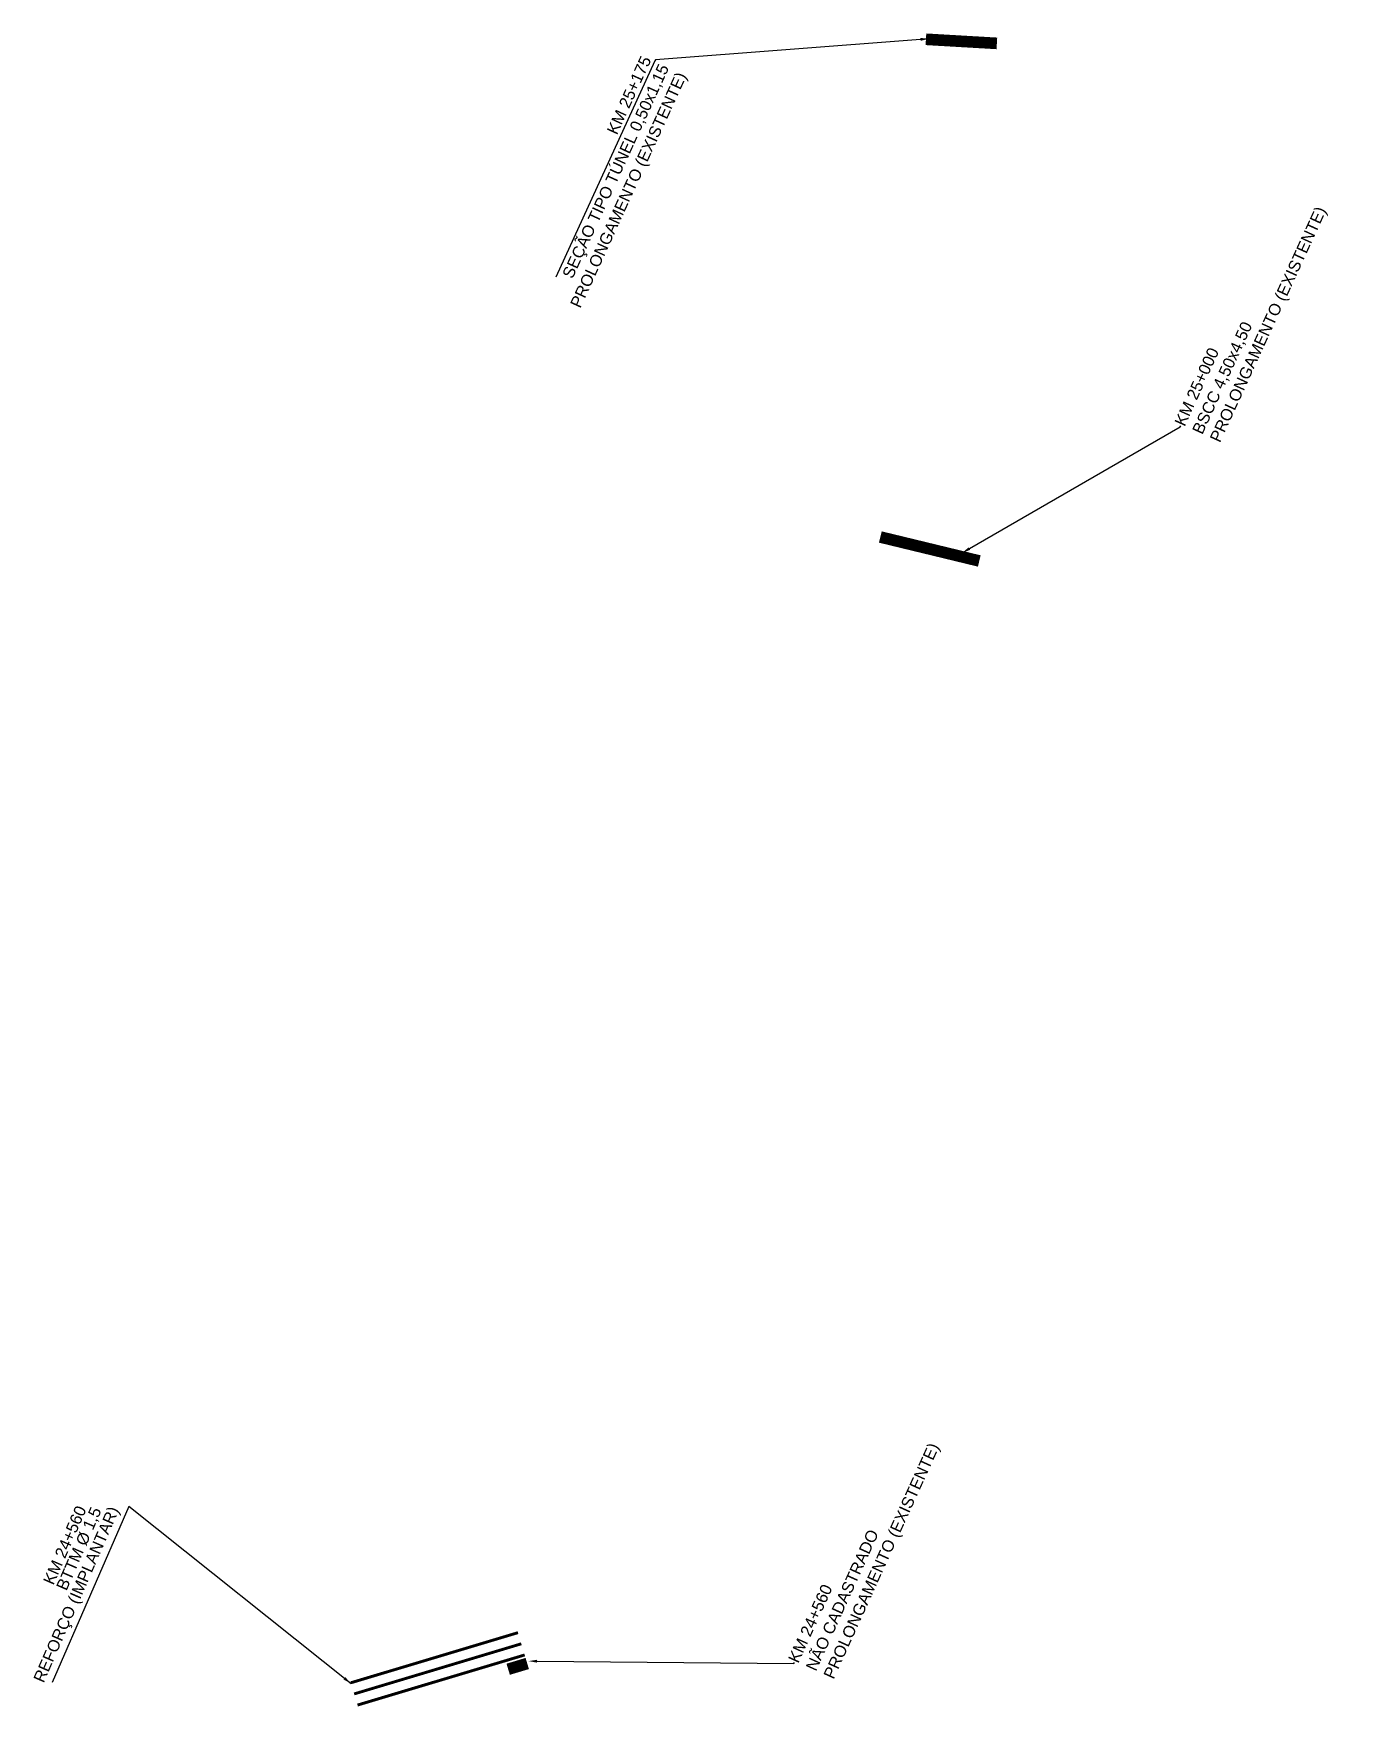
# Model space of a CAD drawing. Header units: metres. Extents: x 290209 to 324422, y 7399791 to 7463837.
# Drawn here: x 319917 to 320373, y 7411880 to 7412455 of the extents above; entities that cross this region are included whole.
import ezdxf
from ezdxf import colors
from ezdxf.entities.mleader import LeaderData, LeaderLine
from ezdxf.math import Vec2, Vec3

# ---------------------------------------------------------------- set-up
doc = ezdxf.new("R2010")
doc.units = ezdxf.units.M
for name, color, linetype in [('_DRENAGEM _TEXTOS_TIC', 2, 'Continuous'), ('_DRENAGEM_AMPLIAÇÃO DE BUEIRO-TIC', 23, 'Continuous'), ('BUEIRO_1.5', 50, 'Continuous'), ('BUEIRO_TEXTO', 2, 'Continuous')]:
    doc.layers.add(name, color=color, linetype=linetype)
doc.styles.add('$0$DIM', font='arial.ttf', dxfattribs={"width": 0.8})
doc.styles.add('SIMPLEX', font='simplex.shx')
doc.styles.get("Standard").update_dxf_attribs({"font": 'simplex.shx'})
doc.dimstyles.get("Standard").update_dxf_attribs({"dimtxt": 0.18, "dimasz": 0.18, "dimexe": 0.18, "dimexo": 0.0625, "dimgap": 0.09, "dimtad": 0, "dimtih": 1, "dimtoh": 1, "dimdec": 4, "dimzin": 0, "dimdsep": 46, "dimtxsty": 'Standard', "dimcen": 0.09, "dimadec": 0, "dimazin": 0, "dimtfac": 1, "dimtdec": 4, "dimtofl": 0, "dimtmove": 0, "dimatfit": 3, "dimfxl": 1, "dimtolj": 1, "dimtzin": 0, "dimarcsym": 0})

msp = doc.modelspace()

# ---------------------------------------------------------------- texts
at = {"layer": 'BUEIRO_TEXTO', "style": '$0$DIM'}
for s, p in [('REFORÇO (IMPLANTAR) ', (319920.909, 7411888.176, -5)), ('KM 24+560', (319924.268, 7411921.802)), ('BTTM Ø 1,5', (319928.755, 7411919.846))]:
    msp.add_text(s, height=4, rotation=66.444062, dxfattribs=at).set_placement(p)

# ---------------------------------------------------------------- linework, layer by layer
at = {"layer": '_DRENAGEM_AMPLIAÇÃO DE BUEIRO-TIC', "const_width": 4}
for points, elevation in [([(320248.583, 7412451.99), (320224.198, 7412453.402)], 718.738), ([(320242.539, 7412274.072), (320208.525, 7412282.314)], 717.32)]:
    msp.add_lwpolyline(points, dxfattribs=dict(at, elevation=elevation))
msp.add_lwpolyline([(320080.606, 7411893.113), (320087.159, 7411895.09)], dxfattribs=at)
msp.add_lwpolyline([(320080.606, 7411893.113), (320087.159, 7411895.09)], dxfattribs=at)
at = {"layer": 'BUEIRO_1.5', "ltscale": 5, "const_width": 1}
for points in [[(320026.507, 7411888.46), (320083.977, 7411905.698)], [(320027.656, 7411884.629), (320085.127, 7411901.867)], [(320028.805, 7411880.797), (320086.276, 7411898.036)]]:
    msp.add_lwpolyline(points, dxfattribs=at)

msp.set_redraw_order([(e.dxf.handle, doc.entitydb.next_handle()) for e in msp.query("TEXT MTEXT ATTDEF DIMENSION ARC_DIMENSION")])  # texts and dimensions are drawn at this point

# ---------------------------------------------------------------- leaders
at = {"layer": '_DRENAGEM _TEXTOS_TIC', "color": 2, "linetype": 'Continuous', "lineweight": -3}
ml = msp.add_multileader_mtext('Standard', dxfattribs=at)
ml.set_content('{\\fArial|b0|i0|c0|p34;\\C256;KM 25+175\\PSEÇÃO TIPO TÚNEL 0,50x1,15\\PPROLONGAMENTO (EXISTENTE)}', color=2, style='SIMPLEX')
ml.set_leader_properties(color=256)
ml.build(insert=Vec2(0, 0))
ml.multileader.update_dxf_attribs({"text_right_attachment_type": 6, "dogleg_length": 0.36, "arrow_head_size": 3})
ctx = ml.context
ctx.base_point, ctx.arrow_head_size, ctx.landing_gap_size, ctx.plane_origin, ctx.plane_x_axis, ctx.plane_y_axis = Vec3(320092.191, 7412367.322, 2.837), 3, 0.09, Vec3(320284.773, 7412170.375, 2.837), Vec3(0.4160074, 0.9093612), Vec3(-0.9093612, 0.4160074)
ctx.right_attachment, ctx.text_align_type = 6, 2
notes = []
notes.append((ctx, [(1, (1, 1, 0), (320131.187, 7412446.343, 2.837), (-0.4160074, -0.9093612), 0.36, [(0, [(320225.317, 7412453.587, 2.837)], 0, [])])]))
ctx.mtext.insert, ctx.mtext.text_direction, ctx.mtext.rotation, ctx.mtext.width, ctx.mtext.defined_height, ctx.mtext.alignment, ctx.mtext.flow_direction = Vec3(320126.293, 7412448.087, 2.837), Vec3(0.4160074, 0.9093612), 1.141746, 111.77672, 31.932, 3, 5
ml = msp.add_multileader_mtext('Standard', dxfattribs=at)
ml.set_content('{\\fArial|b0|i0|c0|p34;\\C256;KM 25+000\\PBSCC 4,50x4,50\\PPROLONGAMENTO (EXISTENTE)}', color=2, style='SIMPLEX')
ml.set_leader_properties(color=256)
ml.build(insert=Vec2(0, 0))
ml.multileader.update_dxf_attribs({"text_right_attachment_type": 6, "dogleg_length": 0.36, "arrow_head_size": 3})
ctx = ml.context
ctx.base_point, ctx.arrow_head_size, ctx.landing_gap_size, ctx.plane_origin, ctx.plane_x_axis, ctx.plane_y_axis = Vec3(320311.793, 7412320.564), 3, 0.09, Vec3(320463.581, 7411932.195), Vec3(0.4160074, 0.9093612), Vec3(-0.9093612, 0.4160074)
ctx.right_attachment = 6
notes.append((ctx, [(0, (1, 1, 0), (320311.643, 7412320.237), (0.4160074, 0.9093612), 0.36, [(0, [(320236.556, 7412276.82)], 0, [])])]))
ctx.mtext.insert, ctx.mtext.text_direction, ctx.mtext.rotation, ctx.mtext.width, ctx.mtext.defined_height, ctx.mtext.flow_direction = Vec3(320309.477, 7412321.723), Vec3(0.4160074, 0.9093612), 1.141746, 111.77672, 31.932, 5
ml = msp.add_multileader_mtext('Standard', dxfattribs=at)
ml.set_content('{\\fArial|b0|i0|c0|p34;\\C256;KM 24+560\\PNÃO CADASTRADO\\PPROLONGAMENTO (EXISTENTE)}', color=2, style='SIMPLEX')
ml.set_leader_properties(color=256)
ml.build(insert=Vec2(0, 0))
ml.multileader.update_dxf_attribs({"text_right_attachment_type": 6, "dogleg_length": 0.36, "arrow_head_size": 3})
ctx = ml.context
ctx.base_point, ctx.arrow_head_size, ctx.landing_gap_size, ctx.plane_origin, ctx.plane_x_axis, ctx.plane_y_axis = Vec3(320178.991, 7411895.44), 3, 0.09, Vec3(320343.181, 7411715.246), Vec3(0.4132782, 0.9106048), Vec3(-0.9106048, 0.4132782)
ctx.right_attachment = 6
notes.append((ctx, [(0, (1, 1, 0), (320178.842, 7411895.112), (0.4132782, 0.9106048), 0.36, [(0, [(320087.553, 7411895.911)], 0, [])])]))
ctx.mtext.insert, ctx.mtext.text_direction, ctx.mtext.rotation, ctx.mtext.width, ctx.mtext.defined_height, ctx.mtext.flow_direction = Vec3(320176.671, 7411896.591), Vec3(0.4132782, 0.9106048), 1.1447451, 111.77672, 31.932, 5
at = {"layer": 'BUEIRO_TEXTO'}
msp.add_leader([(320026.677, 7411888.119), (319950.213, 7411949.039), (319923.853, 7411888.507)], dimstyle='Standard', override={"dimasz": 3}, dxfattribs=at)
for ctx, leaders in notes:
    for number, flags, end, landing, length, lines in leaders:
        leader = LeaderData()
        leader.index, (leader.has_last_leader_line, leader.has_dogleg_vector, leader.attachment_direction) = number, flags
        leader.last_leader_point, leader.dogleg_vector, leader.dogleg_length = Vec3(end), Vec3(landing), length
        for number, points, colour, breaks in lines:
            line = LeaderLine()
            line.index, line.vertices, line.color, line.breaks = number, Vec3.list(points), colors.encode_raw_color(colour), breaks
            leader.lines.append(line)
        ctx.leaders.append(leader)

doc.saveas('drawing.dxf')
